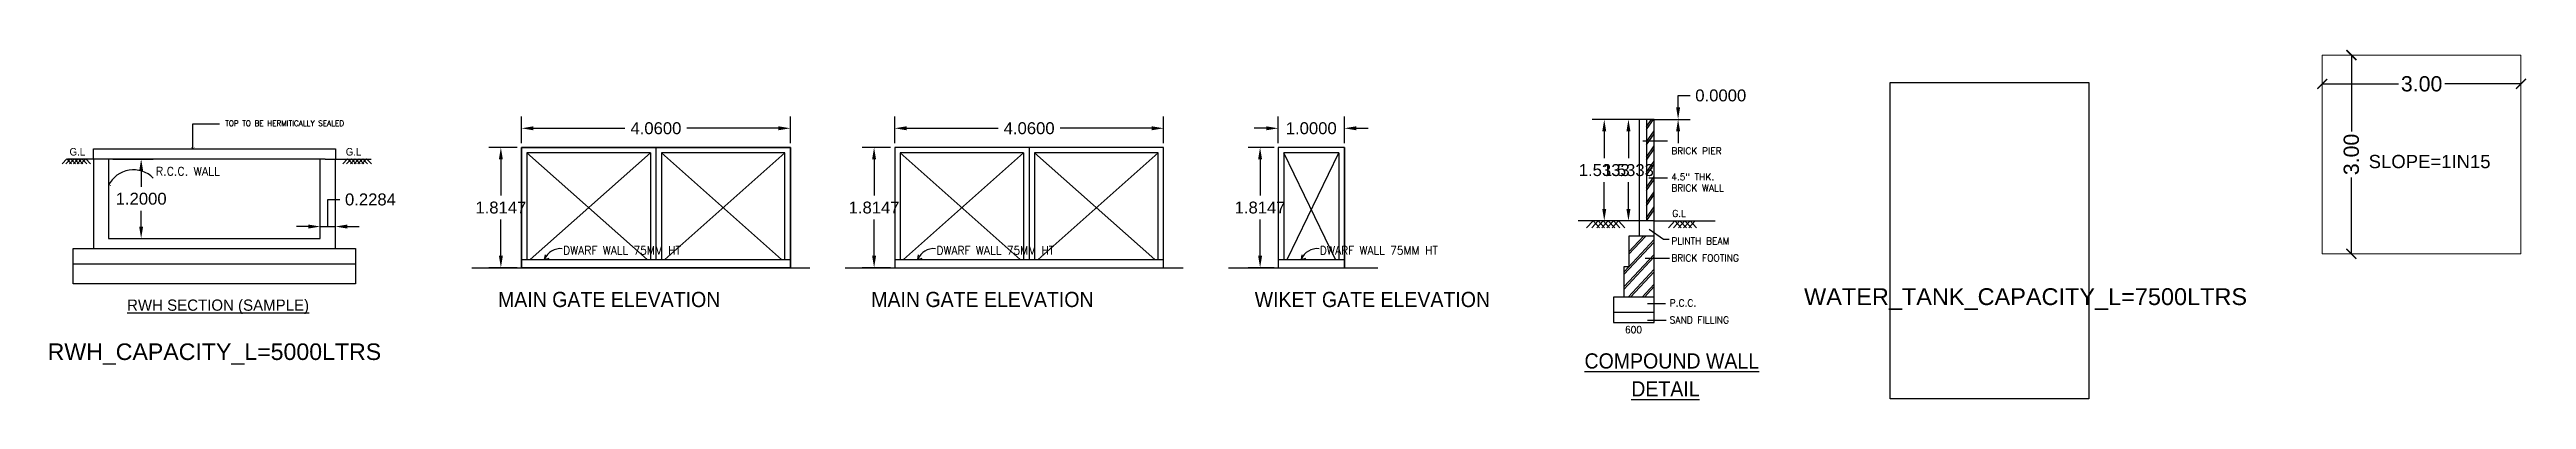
# Model space of a CAD drawing. Header units: metres. Extents: x 1521 to 1862, y -130 to 121.
# Drawn here: x 1560.83 to 1598.23, y -80.89 to -75.61 of the extents above; entities that cross this region are included whole.
import ezdxf

# ---------------------------------------------------------------- set-up
doc = ezdxf.new("R2010")
doc.units = ezdxf.units.M
doc.header["$MEASUREMENT"] = 0
doc.layers.get('DEFPOINTS').update_dxf_attribs({"lineweight": 9})
for name, color, linetype, lineweight in [('BLK_1_DA_RAMP_1', 1, 'Continuous', 0), ('DIM', 8, 'Continuous', 15), ('ED', 30, 'Continuous', 30), ('WATER_TANK_CALCULATION', 150, 'Continuous', 30)]:
    doc.layers.add(name, color=color, linetype=linetype, lineweight=lineweight)
for name, color, linetype in [('COMPOUNDWALL', 58, 'Continuous'), ('FURN', 156, 'Continuous'), ('MAIN_GATE', 57, 'Continuous'), ('PATH_WAY', 4, 'Continuous'), ('RWH', 130, 'Continuous'), ('TE', 7, 'Continuous'), ('WAL', 1, 'Continuous'), ('WALL', 251, 'Continuous'), ('WICKET_GATE', 57, 'Continuous')]:
    doc.layers.add(name, color=color, linetype=linetype)
doc.styles.add('2', font='arial.ttf', dxfattribs={"height": 0.23})
doc.styles.add('ED', font='swiss.ttf')
doc.styles.get("Standard").update_dxf_attribs({"font": 'arial.ttf'})
doc.styles.add('T', font='ROMI____.pfb', dxfattribs={"width": 1.2, "height": 24})
doc.styles.add('T1', font='ROMANS.shx', dxfattribs={"width": 0.96, "height": 4})
doc.styles.add('UATEXT', font='GOTHIC.TTF')
doc.dimstyles.new('100', dxfattribs={"dimtxt": 0.23, "dimasz": 0.15, "dimexe": 3, "dimexo": 0, "dimgap": 0.05, "dimtad": 0, "dimzin": 1, "dimdsep": 46, "dimtxsty": '2', "dimblk1": 'ARCHTICK', "dimblk2": 'ARCHTICK', "dimsah": 1, "dimcen": 0.1, "dimse1": 1, "dimse2": 1, "dimclrd": 251, "dimclre": 256, "dimclrt": 256, "dimadec": 0, "dimazin": 1, "dimtfac": 1, "dimtmove": 2, "dimatfit": 0, "dimfxl": 0, "dimtolj": 2, "dimtzin": 0, "dimarcsym": 0})
doc.dimstyles.get("Standard").update_dxf_attribs({"dimtxt": 0.18, "dimasz": 0.18, "dimexe": 0.18, "dimexo": 0.0625, "dimgap": 0.09, "dimtad": 0, "dimtih": 1, "dimtoh": 1, "dimdec": 4, "dimzin": 0, "dimdsep": 46, "dimtxsty": 'Standard', "dimcen": 0.09, "dimadec": 0, "dimazin": 0, "dimtfac": 1, "dimtdec": 4, "dimtofl": 0, "dimtmove": 0, "dimatfit": 3, "dimfxl": 0, "dimtolj": 1, "dimtzin": 0, "dimarcsym": 0})

msp = doc.modelspace()

# ---------------------------------------------------------------- texts
at = {"layer": 'BLK_1_DA_RAMP_1', "insert": (1596.7684, -77.19975), "char_height": 0.2, "width": 2.4, "attachment_point": 2}
msp.add_mtext('SLOPE=1IN15', dxfattribs=at)
at = {"layer": 'PATH_WAY', "color": 5, "style": 'T', "width": 0.96}
for s, p in [('MAIN GATE ELEVATION', (1567.60459, -79.49608)), ('MAIN GATE ELEVATION', (1573.23973, -79.49608)), ('WIKET GATE ELEVATION', (1579.02943, -79.49608)), ('%%UCOMPOUND WALL%%U', (1584.00897, -80.42384)), ('%%UDETAIL%%U', (1584.71492, -80.8444))]:
    msp.add_text(s, height=0.2295684, dxfattribs=at).set_placement(p)
at = {"layer": 'PATH_WAY', "style": 'UATEXT'}
msp.add_text('%%URWH SECTION (SAMPLE)', height=0.1695954, dxfattribs=at).set_placement((1562.00475, -79.5516))
at = {"layer": 'RWH', "insert": (1563.32331, -80.20606), "char_height": 0.25, "attachment_point": 5}
msp.add_mtext_dynamic_manual_height_columns('RWH_CAPACITY_L=5000LTRS', width=9.3695657, gutter_width=0.9, heights=[0], dxfattribs=at)
at = {"layer": 'TE', "color": 1, "style": 'T', "width": 0.96}
for p in [(1561.1357, -77.20976), (1565.3061, -77.20976)]:
    msp.add_text('G.L', height=0.114205, dxfattribs=at).set_placement(p)
at = {"layer": 'WALL', "color": 2, "style": 'T1', "width": 0.96}
for s, height, p in [('TOP TO BE HERMITICALLY SEALED', 0.0832741, (1563.48614, -76.76432)), ('R.C.C. WALL', 0.1268939, (1562.44018, -77.51013))]:
    msp.add_text(s, height=height, dxfattribs=at).set_placement(p)
at = {"layer": 'WALL', "style": 'T1', "width": 0.96}
for s, height, p in [('BRICK PIER', 0.104778, (1585.31778, -77.19067)), ('4.5" THK.', 0.104778, (1585.31778, -77.58325)), ('BRICK WALL', 0.104778, (1585.31778, -77.75289)), ('G.L', 0.104778, (1585.33337, -78.13607)), ('PLINTH BEAM', 0.1047778, (1585.31778, -78.54965)), ('DWARF WALL 75MM HT', 0.1227692, (1568.58981, -78.70186)), ('DWARF WALL 75MM HT', 0.1227692, (1574.22495, -78.70186)), ('DWARF WALL 75MM HT', 0.1227692, (1580.01465, -78.70186)), ('BRICK FOOTING', 0.1047778, (1585.31778, -78.80992)), ('SAND FILLING', 0.1047778, (1585.29516, -79.74173)), ('P.C.C.', 0.104778, (1585.29516, -79.4878)), ('600', 0.104778, (1584.61961, -79.88812))]:
    msp.add_text(s, height=height, dxfattribs=at).set_placement(p)
at = {"layer": 'WATER_TANK_CALCULATION', "linetype": 'ByBlock', "insert": (1587.32414, -79.21199), "char_height": 0.2537879, "attachment_point": 1, "style": 'ED'}
msp.add_mtext_dynamic_manual_height_columns('WATER_TANK_CAPACITY_L=7500LTRS', width=6.8667001, gutter_width=1.26894, heights=[0], dxfattribs=at)

# ---------------------------------------------------------------- blocks, each defined once
blk = doc.blocks.new('ARROW2')
at = {"layer": 'FURN'}
for points in [[(0, 0, 0, 1.41, 0), (-4, 4, 1.41, 1.41, 0)], [(0, 0, 0, 1.41, 0), (4, 4, 1.41, 1.41, 0)]]:
    blk.add_lwpolyline(points, format="xyseb", dxfattribs=at)
blk = doc.blocks.new('*D24')
at = {"layer": 'DEFPOINTS', "color": 0}
for p in [(1564.921, -78.462), (1565.15, -78.281), (1565.15, -78.462)]:
    blk.add_point(p, dxfattribs=at)
at = {"layer": 'ED', "color": 0, "lineweight": -2}
for p, q in [((1564.921, -78.4), (1564.921, -78.101)), ((1565.036, -78.281), (1565.036, -77.873)), ((1565.036, -77.873), (1565.216, -77.873)), ((1565.15, -78.4), (1565.15, -78.101)), ((1564.741, -78.281), (1564.561, -78.281)), ((1564.921, -78.281), (1565.15, -78.281)), ((1565.33, -78.281), (1565.51, -78.281))]:
    blk.add_line(p, q, dxfattribs=at)
at = {"layer": 'ED', "color": 0}
for points in [[(1564.741, -78.251), (1564.741, -78.311), (1564.921, -78.281)], [(1565.33, -78.251), (1565.33, -78.311), (1565.15, -78.281)]]:
    blk.add_solid(points, dxfattribs=at)
at = {"layer": 'ED', "color": 0, "insert": (1565.679, -77.873), "char_height": 0.18, "attachment_point": 5}
blk.add_mtext('\\A1;0.2284', dxfattribs=at)
blk = doc.blocks.new('*D25')
at = {"layer": 'DEFPOINTS', "color": 0}
for p in [(1561.725, -77.262), (1562.217, -77.262), (1561.725, -78.462)]:
    blk.add_point(p, dxfattribs=at)
at = {"layer": 'RWH', "color": 0, "lineweight": -2}
for p, q in [((1561.788, -77.262), (1562.397, -77.262)), ((1562.217, -77.442), (1562.217, -77.68)), ((1562.217, -78.282), (1562.217, -78.044)), ((1561.788, -78.462), (1562.397, -78.462))]:
    blk.add_line(p, q, dxfattribs=at)
at = {"layer": 'RWH', "color": 0}
for points in [[(1562.187, -77.442), (1562.247, -77.442), (1562.217, -77.262)], [(1562.187, -78.282), (1562.247, -78.282), (1562.217, -78.462)]]:
    blk.add_solid(points, dxfattribs=at)
at = {"layer": 'RWH', "color": 0, "insert": (1562.217, -77.862), "char_height": 0.18, "attachment_point": 5}
blk.add_mtext('\\A1;1.2000', dxfattribs=at)
blk = doc.blocks.new('*D26')
at = {"layer": 'COMPOUNDWALL', "color": 0, "lineweight": -2}
for p, q in [((1584.885, -76.663), (1584.492, -76.663)), ((1584.672, -76.843), (1584.672, -77.248)), ((1584.672, -78.017), (1584.672, -77.612)), ((1584.885, -78.197), (1584.492, -78.197))]:
    blk.add_line(p, q, dxfattribs=at)
at = {"layer": 'COMPOUNDWALL', "color": 0}
for points in [[(1584.642, -76.843), (1584.702, -76.843), (1584.672, -76.663)], [(1584.642, -78.017), (1584.702, -78.017), (1584.672, -78.197)]]:
    blk.add_solid(points, dxfattribs=at)
at = {"layer": 'DEFPOINTS', "color": 0}
for p in [(1584.672, -76.663), (1584.947, -76.663), (1584.947, -78.197)]:
    blk.add_point(p, dxfattribs=at)
at = {"layer": 'COMPOUNDWALL', "color": 0, "insert": (1584.672, -77.43), "char_height": 0.18, "attachment_point": 5}
blk.add_mtext('\\A1;1.5333', dxfattribs=at)
blk = doc.blocks.new('*D27')
at = {"layer": 'COMPOUNDWALL', "color": 0, "lineweight": -2}
for p, q in [((1584.885, -76.663), (1584.127, -76.663)), ((1584.307, -76.843), (1584.307, -77.248)), ((1584.307, -78.017), (1584.307, -77.612)), ((1584.885, -78.197), (1584.127, -78.197))]:
    blk.add_line(p, q, dxfattribs=at)
at = {"layer": 'COMPOUNDWALL', "color": 0}
for points in [[(1584.277, -76.843), (1584.337, -76.843), (1584.307, -76.663)], [(1584.277, -78.017), (1584.337, -78.017), (1584.307, -78.197)]]:
    blk.add_solid(points, dxfattribs=at)
at = {"layer": 'DEFPOINTS', "color": 0}
for p in [(1584.947, -76.663), (1584.307, -78.197), (1584.947, -78.197)]:
    blk.add_point(p, dxfattribs=at)
at = {"layer": 'COMPOUNDWALL', "color": 0, "insert": (1584.307, -77.43), "char_height": 0.18, "attachment_point": 5}
blk.add_mtext('\\A1;1.5333', dxfattribs=at)
blk = doc.blocks.new('*D28')
at = {"layer": 'COMPOUNDWALL', "color": 0, "lineweight": -2}
for p, q in [((1585.01, -76.663), (1585.602, -76.663)), ((1585.01, -76.663), (1585.602, -76.663)), ((1585.422, -76.483), (1585.422, -76.303)), ((1585.422, -76.303), (1585.602, -76.303)), ((1585.422, -76.843), (1585.422, -77.023))]:
    blk.add_line(p, q, dxfattribs=at)
at = {"layer": 'COMPOUNDWALL', "color": 0}
for points in [[(1585.392, -76.483), (1585.452, -76.483), (1585.422, -76.663)], [(1585.392, -76.843), (1585.452, -76.843), (1585.422, -76.663)]]:
    blk.add_solid(points, dxfattribs=at)
at = {"layer": 'DEFPOINTS', "color": 0}
for p in [(1584.947, -76.663), (1584.947, -76.663), (1585.422, -76.663)]:
    blk.add_point(p, dxfattribs=at)
at = {"layer": 'COMPOUNDWALL', "color": 0, "insert": (1586.066, -76.303), "char_height": 0.18, "attachment_point": 5}
blk.add_mtext('\\A1;0.0000', dxfattribs=at)
blk = doc.blocks.new('*D29')
at = {"layer": 'DEFPOINTS', "color": 0}
for p in [(1567.648, -77.087), (1567.959, -77.087), (1567.959, -78.902)]:
    blk.add_point(p, dxfattribs=at)
at = {"layer": 'MAIN_GATE', "color": 0, "lineweight": -2}
for p, q in [((1567.896, -77.087), (1567.468, -77.087)), ((1567.648, -77.267), (1567.648, -77.813)), ((1567.648, -78.722), (1567.648, -78.177)), ((1567.896, -78.902), (1567.468, -78.902))]:
    blk.add_line(p, q, dxfattribs=at)
at = {"layer": 'MAIN_GATE', "color": 0}
for points in [[(1567.618, -77.267), (1567.678, -77.267), (1567.648, -77.087)], [(1567.618, -78.722), (1567.678, -78.722), (1567.648, -78.902)]]:
    blk.add_solid(points, dxfattribs=at)
at = {"layer": 'MAIN_GATE', "color": 0, "insert": (1567.648, -77.995), "char_height": 0.18, "attachment_point": 5}
blk.add_mtext('\\A1;1.8147', dxfattribs=at)
blk = doc.blocks.new('*D30')
at = {"layer": 'DEFPOINTS', "color": 0}
for p in [(1572.019, -76.798), (1567.959, -77.087), (1572.019, -77.087)]:
    blk.add_point(p, dxfattribs=at)
at = {"layer": 'MAIN_GATE', "color": 0, "lineweight": -2}
for p, q in [((1567.959, -77.025), (1567.959, -76.618)), ((1572.019, -77.025), (1572.019, -76.618)), ((1568.139, -76.798), (1569.522, -76.798)), ((1571.839, -76.798), (1570.456, -76.798))]:
    blk.add_line(p, q, dxfattribs=at)
at = {"layer": 'MAIN_GATE', "color": 0}
for points in [[(1568.139, -76.768), (1568.139, -76.828), (1567.959, -76.798)], [(1571.839, -76.768), (1571.839, -76.828), (1572.019, -76.798)]]:
    blk.add_solid(points, dxfattribs=at)
at = {"layer": 'MAIN_GATE', "color": 0, "insert": (1569.989, -76.798), "char_height": 0.18, "attachment_point": 5}
blk.add_mtext('\\A1;4.0600', dxfattribs=at)
blk = doc.blocks.new('*D31')
at = {"layer": 'DEFPOINTS', "color": 0}
for p in [(1573.283, -77.087), (1573.594, -77.087), (1573.594, -78.902)]:
    blk.add_point(p, dxfattribs=at)
at = {"layer": 'MAIN_GATE', "color": 0, "lineweight": -2}
for p, q in [((1573.531, -77.087), (1573.103, -77.087)), ((1573.283, -77.267), (1573.283, -77.813)), ((1573.283, -78.722), (1573.283, -78.177)), ((1573.531, -78.902), (1573.103, -78.902))]:
    blk.add_line(p, q, dxfattribs=at)
at = {"layer": 'MAIN_GATE', "color": 0}
for points in [[(1573.253, -77.267), (1573.313, -77.267), (1573.283, -77.087)], [(1573.253, -78.722), (1573.313, -78.722), (1573.283, -78.902)]]:
    blk.add_solid(points, dxfattribs=at)
at = {"layer": 'MAIN_GATE', "color": 0, "insert": (1573.283, -77.995), "char_height": 0.18, "attachment_point": 5}
blk.add_mtext('\\A1;1.8147', dxfattribs=at)
blk = doc.blocks.new('*D32')
at = {"layer": 'DEFPOINTS', "color": 0}
for p in [(1577.654, -76.798), (1573.594, -77.087), (1577.654, -77.087)]:
    blk.add_point(p, dxfattribs=at)
at = {"layer": 'MAIN_GATE', "color": 0, "lineweight": -2}
for p, q in [((1573.594, -77.025), (1573.594, -76.618)), ((1577.654, -77.025), (1577.654, -76.618)), ((1573.774, -76.798), (1575.157, -76.798)), ((1577.474, -76.798), (1576.091, -76.798))]:
    blk.add_line(p, q, dxfattribs=at)
at = {"layer": 'MAIN_GATE', "color": 0}
for points in [[(1573.774, -76.768), (1573.774, -76.828), (1573.594, -76.798)], [(1577.474, -76.768), (1577.474, -76.828), (1577.654, -76.798)]]:
    blk.add_solid(points, dxfattribs=at)
at = {"layer": 'MAIN_GATE', "color": 0, "insert": (1575.624, -76.798), "char_height": 0.18, "attachment_point": 5}
blk.add_mtext('\\A1;4.0600', dxfattribs=at)
blk = doc.blocks.new('*D33')
at = {"layer": 'DEFPOINTS', "color": 0}
for p in [(1579.111, -77.087), (1579.383, -77.087), (1579.383, -78.902)]:
    blk.add_point(p, dxfattribs=at)
at = {"layer": 'WICKET_GATE', "color": 0, "lineweight": -2}
for p, q in [((1579.321, -77.087), (1578.931, -77.087)), ((1579.111, -77.267), (1579.111, -77.813)), ((1579.111, -78.722), (1579.111, -78.177)), ((1579.321, -78.902), (1578.931, -78.902))]:
    blk.add_line(p, q, dxfattribs=at)
at = {"layer": 'WICKET_GATE', "color": 0}
for points in [[(1579.081, -77.267), (1579.141, -77.267), (1579.111, -77.087)], [(1579.081, -78.722), (1579.141, -78.722), (1579.111, -78.902)]]:
    blk.add_solid(points, dxfattribs=at)
at = {"layer": 'WICKET_GATE', "color": 0, "insert": (1579.111, -77.995), "char_height": 0.18, "attachment_point": 5}
blk.add_mtext('\\A1;1.8147', dxfattribs=at)
blk = doc.blocks.new('*D34')
at = {"layer": 'DEFPOINTS', "color": 0}
for p in [(1580.383, -76.798), (1579.383, -77.087), (1580.383, -77.087)]:
    blk.add_point(p, dxfattribs=at)
at = {"layer": 'WICKET_GATE', "color": 0, "lineweight": -2}
for p, q in [((1579.383, -77.025), (1579.383, -76.618)), ((1580.383, -77.025), (1580.383, -76.618)), ((1579.203, -76.798), (1579.023, -76.798)), ((1580.563, -76.798), (1580.743, -76.798))]:
    blk.add_line(p, q, dxfattribs=at)
at = {"layer": 'WICKET_GATE', "color": 0}
for points in [[(1579.203, -76.768), (1579.203, -76.828), (1579.383, -76.798)], [(1580.563, -76.768), (1580.563, -76.828), (1580.383, -76.798)]]:
    blk.add_solid(points, dxfattribs=at)
at = {"layer": 'WICKET_GATE', "color": 0, "insert": (1579.883, -76.798), "char_height": 0.18, "attachment_point": 5}
blk.add_mtext('\\A1;1.0000', dxfattribs=at)
blk = doc.blocks.new('_ARCHTICK')
at = {"color": 0, "linetype": 'ByBlock', "const_width": 0.15}
blk.add_lwpolyline([(-0.5, -0.5), (0.5, 0.5)], dxfattribs=at)
blk = doc.blocks.new('*D35')
at = {"layer": 'BLK_1_DA_RAMP_1', "color": 251, "lineweight": -2}
for p, q in [((1595.587, -75.693), (1595.587, -76.844)), ((1595.587, -78.693), (1595.587, -77.541))]:
    blk.add_line(p, q, dxfattribs=at)
at = {"layer": 'DEFPOINTS', "color": 0}
for p in [(1595.148, -75.693), (1595.148, -78.693), (1595.587, -78.693)]:
    blk.add_point(p, dxfattribs=at)
at = {"layer": 'BLK_1_DA_RAMP_1', "color": 251, "lineweight": -2, "xscale": 0.15, "yscale": 0.15, "zscale": 0.15}
for p, rotation in [((1595.587, -75.693), 90), ((1595.587, -78.693), 270)]:
    blk.add_blockref('_ARCHTICK', p, dxfattribs=dict(at, rotation=rotation))
at = {"layer": 'BLK_1_DA_RAMP_1', "insert": (1595.587, -77.193), "char_height": 0.23, "attachment_point": 5, "rotation": 90, "style": '2'}
blk.add_mtext('\\A2;3.00', dxfattribs=at)
blk = doc.blocks.new('*D36')
at = {"layer": 'BLK_1_DA_RAMP_1', "color": 251, "lineweight": -2}
for p, q in [((1595.148, -76.128), (1596.299, -76.128)), ((1598.148, -76.128), (1596.996, -76.128))]:
    blk.add_line(p, q, dxfattribs=at)
at = {"layer": 'DEFPOINTS', "color": 0}
for p in [(1595.148, -75.693), (1598.148, -75.693), (1595.148, -76.128)]:
    blk.add_point(p, dxfattribs=at)
at = {"layer": 'BLK_1_DA_RAMP_1', "color": 251, "lineweight": -2, "xscale": 0.15, "yscale": 0.15, "zscale": 0.15, "rotation": 180}
blk.add_blockref('_ARCHTICK', (1595.148, -76.128), dxfattribs=at)
at = {"layer": 'BLK_1_DA_RAMP_1', "color": 251, "lineweight": -2, "xscale": 0.15, "yscale": 0.15, "zscale": 0.15}
blk.add_blockref('_ARCHTICK', (1598.148, -76.128), dxfattribs=at)
at = {"layer": 'BLK_1_DA_RAMP_1', "insert": (1596.648, -76.128), "char_height": 0.23, "attachment_point": 5, "style": '2'}
blk.add_mtext('\\A2;3.00', dxfattribs=at)

# ---------------------------------------------------------------- dimensions: what is measured, and where the dimension line sits
at = {"layer": 'BLK_1_DA_RAMP_1'}
dim = msp.add_linear_dim(base=(1595.14774, -76.1275), p1=(1598.14774, -75.69272), p2=(1595.14774, -75.69272), dimstyle='100', dxfattribs=at)
dim.commit()
dim.dimension.update_dxf_attribs({"geometry": '*D36', "text_midpoint": (1596.64774, -76.1275)})
dim = msp.add_linear_dim(base=(1595.58659, -78.69272), p1=(1595.14774, -75.69272), p2=(1595.14774, -78.69272), angle=270, dimstyle='100', dxfattribs=at)
dim.commit()
dim.dimension.update_dxf_attribs({"geometry": '*D35', "text_midpoint": (1595.58659, -77.19272)})
at = {"layer": 'COMPOUNDWALL', "color": 3}
dim = msp.add_linear_dim(base=(1585.4224978251, -76.6632522108), p1=(1584.9472244414, -76.6632522108), p2=(1584.9472244414, -76.6632522108), angle=90, dimstyle='Standard', override={"dimscale": 1}, dxfattribs=at)
dim.commit()
dim.dimension.update_dxf_attribs({"geometry": '*D28', "text_midpoint": (1586.0658197897, -76.3032522108)})
at = {"layer": 'COMPOUNDWALL', "color": 2}
dim = msp.add_linear_dim(base=(1584.30733, -78.19659), p1=(1584.94722, -76.66325), p2=(1584.94722, -78.19659), angle=90, dimstyle='Standard', override={"dimscale": 1}, dxfattribs=at)
dim.commit()
dim.dimension.update_dxf_attribs({"geometry": '*D27', "text_midpoint": (1584.30733, -77.42992)})
at = {"layer": 'COMPOUNDWALL', "color": 1}
dim = msp.add_linear_dim(base=(1584.67171, -76.66325), p1=(1584.94722, -78.19659), p2=(1584.94722, -76.66325), angle=90, dimstyle='Standard', override={"dimscale": 1}, dxfattribs=at)
dim.commit()
dim.dimension.update_dxf_attribs({"geometry": '*D26', "text_midpoint": (1584.67171, -77.42992)})
at = {"layer": 'ED'}
dim = msp.add_linear_dim(base=(1565.14985, -78.28149), p1=(1564.92144, -78.46201), p2=(1565.14985, -78.46201), dimstyle='Standard', override={"dimscale": 1, "dimtxt": 0.18, "dimtmove": 1, "dimfxl": 5}, dxfattribs=at)
dim.commit()
dim.dimension.update_dxf_attribs({"geometry": '*D24', "text_midpoint": (1565.30564, -77.87269)})
at = {"layer": 'MAIN_GATE', "color": 2}
for base, p1, p2, picture, middle in [((1572.01866, -76.79781), (1567.95866, -77.08733), (1572.01866, -77.08733), '*D30', (1569.98866, -76.79781)), ((1577.6538, -76.79781), (1573.5938, -77.08733), (1577.6538, -77.08733), '*D32', (1575.6238, -76.79781))]:
    dim = msp.add_linear_dim(base=base, p1=p1, p2=p2, dimstyle='Standard', override={"dimscale": 1}, dxfattribs=at)
    dim.commit()
    dim.dimension.update_dxf_attribs({"geometry": picture, "text_midpoint": middle})
at = {"layer": 'MAIN_GATE', "color": 1}
for base, p1, p2, picture, middle in [((1567.64756, -77.08733), (1567.95866, -78.90205), (1567.95866, -77.08733), '*D29', (1567.64756, -77.99469)), ((1573.2827, -77.08733), (1573.5938, -78.90205), (1573.5938, -77.08733), '*D31', (1573.2827, -77.99469))]:
    dim = msp.add_linear_dim(base=base, p1=p1, p2=p2, angle=90, dimstyle='Standard', override={"dimscale": 1}, dxfattribs=at)
    dim.commit()
    dim.dimension.update_dxf_attribs({"geometry": picture, "text_midpoint": middle})
at = {"layer": 'RWH'}
dim = msp.add_linear_dim(base=(1562.2175, -77.26201), p1=(1561.72517, -78.46201), p2=(1561.72517, -77.26201), angle=90, dimstyle='Standard', override={"dimscale": 1}, dxfattribs=at)
dim.commit()
dim.dimension.update_dxf_attribs({"geometry": '*D25', "text_midpoint": (1562.2175, -77.86201)})
at = {"layer": 'WICKET_GATE', "color": 2}
dim = msp.add_linear_dim(base=(1580.3835, -76.79781), p1=(1579.3835, -77.08733), p2=(1580.3835, -77.08733), dimstyle='Standard', override={"dimscale": 1}, dxfattribs=at)
dim.commit()
dim.dimension.update_dxf_attribs({"geometry": '*D34', "text_midpoint": (1579.8835, -76.79781)})
at = {"layer": 'WICKET_GATE', "color": 1}
dim = msp.add_linear_dim(base=(1579.11123, -77.08733), p1=(1579.3835, -78.90205), p2=(1579.3835, -77.08733), angle=90, dimstyle='Standard', override={"dimscale": 1}, dxfattribs=at)
dim.commit()
dim.dimension.update_dxf_attribs({"geometry": '*D33', "text_midpoint": (1579.11123, -77.99469)})

# ---------------------------------------------------------------- linework, layer by layer
at = {"layer": 'BLK_1_DA_RAMP_1'}
msp.add_lwpolyline([(1595.14774, -78.69272), (1595.14774, -75.69272), (1598.14774, -75.69272), (1598.14774, -78.69272)], close=True, dxfattribs=at)
at = {"layer": 'DEFPOINTS', "color": 0, "linetype": 'ByBlock'}
for p in [(1562.0866, -77.26201), (1562.0866, -78.46201)]:
    msp.add_point(p, dxfattribs=at)
at = {"layer": 'FURN'}
for p, q in [((1562.99782, -76.73306), (1563.40014, -76.73306)), ((1562.99782, -77.11191), (1562.99782, -76.73306))]:
    msp.add_line(p, q, dxfattribs=at)
msp.add_arc((1562.10151, -77.84536), 0.42035, 44.836453, 153.695818, dxfattribs=at)
at = {"layer": 'MAIN_GATE'}
for points in [[(1567.95866, -77.08733), (1572.01866, -77.08733), (1572.01866, -78.90205), (1567.95866, -78.90205)], [(1573.5938, -78.90205), (1577.6538, -78.90205), (1577.6538, -77.08733), (1573.5938, -77.08733)]]:
    msp.add_lwpolyline(points, close=True, dxfattribs=at)
at = {"layer": 'WAL', "color": 12}
for p, q in [((1561.02214, -77.33673), (1561.09452, -77.26059)), ((1561.07925, -77.33673), (1561.15162, -77.26059)), ((1561.16689, -77.33673), (1561.09452, -77.26059)), ((1561.13635, -77.33673), (1561.20872, -77.26059)), ((1561.22399, -77.33673), (1561.15162, -77.26059)), ((1561.19345, -77.33673), (1561.26582, -77.26059)), ((1561.28109, -77.33673), (1561.20872, -77.26059)), ((1561.25055, -77.33673), (1561.32292, -77.26059)), ((1561.30765, -77.33673), (1561.38003, -77.26059)), ((1561.3953, -77.33673), (1561.32292, -77.26059)), ((1565.26242, -77.33673), (1565.33479, -77.26059)), ((1565.31952, -77.33673), (1565.3919, -77.26059)), ((1565.40717, -77.33673), (1565.33479, -77.26059)), ((1565.37663, -77.33673), (1565.449, -77.26059)), ((1565.46427, -77.33673), (1565.3919, -77.26059)), ((1565.43373, -77.33673), (1565.5061, -77.26059)), ((1565.52137, -77.33673), (1565.449, -77.26059)), ((1565.49083, -77.33673), (1565.5632, -77.26059)), ((1565.57847, -77.33673), (1565.5061, -77.26059)), ((1565.54793, -77.33673), (1565.62031, -77.26059)), ((1565.63558, -77.33673), (1565.5632, -77.26059)), ((1565.69268, -77.33673), (1565.62031, -77.26059))]:
    msp.add_line(p, q, dxfattribs=at)
at = {"layer": 'WAL', "color": 7}
for p, q in [((1561.64904, -77.26201), (1561.11169, -77.26201)), ((1564.99758, -77.26201), (1565.6902, -77.26201))]:
    msp.add_line(p, q, dxfattribs=at)
at = {"layer": 'WAL', "color": 1}
for p, q in [((1561.33819, -77.33673), (1561.26582, -77.26059)), ((1561.4524, -77.33673), (1561.38003, -77.26059))]:
    msp.add_line(p, q, dxfattribs=at)
at = {"layer": 'WALL'}
for p, q in [((1584.83222, -76.66325), (1584.83222, -78.19659)), ((1584.94722, -76.66325), (1584.83222, -76.66325)), ((1584.94722, -76.66325), (1584.94722, -78.19659)), ((1584.94722, -76.81659), (1585.05287, -76.66325)), ((1585.06222, -76.66325), (1584.94722, -76.66325)), ((1584.94722, -76.77154), (1585.02184, -76.66325)), ((1585.06222, -78.19659), (1585.06222, -76.66325)), ((1584.89202, -76.98498), (1585.26248, -76.98498)), ((1584.94722, -77.00154), (1585.06222, -76.83464)), ((1584.94722, -77.04659), (1585.06222, -76.87968)), ((1561.49676, -77.26201), (1561.49676, -77.10973)), ((1561.49676, -77.10973), (1564.92144, -77.10973)), ((1561.49676, -77.26201), (1561.49676, -78.46201)), ((1564.99758, -77.26201), (1561.64904, -77.26201)), ((1561.72517, -77.26201), (1561.72517, -78.46201)), ((1564.92144, -77.10973), (1565.14985, -77.10973)), ((1564.92144, -78.46201), (1564.92144, -77.26201)), ((1565.14985, -77.10973), (1565.14985, -77.26201)), ((1565.14985, -78.61428), (1565.14985, -77.26201)), ((1584.94722, -77.23154), (1585.06222, -77.06464)), ((1584.94722, -77.27659), (1585.06222, -77.10968)), ((1584.94722, -77.46154), (1585.06222, -77.29464)), ((1584.94722, -77.50659), (1585.06222, -77.33968)), ((1584.94722, -77.69154), (1585.06222, -77.52464)), ((1584.94722, -77.73659), (1585.06222, -77.56968)), ((1584.94722, -77.92154), (1585.06222, -77.75464)), ((1584.98022, -77.54324), (1585.26248, -77.54324)), ((1584.94722, -77.96659), (1585.06222, -77.79968)), ((1584.94722, -78.15154), (1585.06222, -77.98464)), ((1584.94722, -78.19659), (1585.06222, -78.02968)), ((1561.49676, -78.46201), (1561.49676, -78.61428)), ((1561.72517, -78.46201), (1564.92144, -78.46201)), ((1584.83222, -78.19659), (1583.91222, -78.19659)), ((1584.0411, -78.29881), (1584.13827, -78.19659)), ((1584.11777, -78.29881), (1584.21494, -78.19659)), ((1584.23544, -78.29881), (1584.13827, -78.19659)), ((1584.19443, -78.29881), (1584.2916, -78.19659)), ((1584.31211, -78.29881), (1584.21494, -78.19659)), ((1584.2711, -78.29881), (1584.36827, -78.19659)), ((1584.38877, -78.29881), (1584.2916, -78.19659)), ((1584.34777, -78.29881), (1584.44494, -78.19659)), ((1584.46544, -78.29881), (1584.36827, -78.19659)), ((1584.42443, -78.29881), (1584.5216, -78.19659)), ((1584.54211, -78.29881), (1584.44494, -78.19659)), ((1584.61877, -78.29881), (1584.5216, -78.19659)), ((1584.60222, -78.96863), (1585.06222, -78.47775)), ((1584.60222, -79.006), (1585.06222, -78.51512)), ((1585.06222, -78.42659), (1584.67889, -78.42659)), ((1584.67889, -78.42659), (1584.67889, -78.88659)), ((1584.67889, -78.69995), (1584.93505, -78.42659)), ((1584.67889, -78.66257), (1584.90003, -78.42659)), ((1585.06222, -78.19659), (1584.83222, -78.19659)), ((1584.83222, -78.19659), (1584.83222, -78.42659)), ((1584.98455, -78.32124), (1585.2032, -78.47193)), ((1585.06222, -78.42659), (1585.06222, -78.19659)), ((1585.06222, -78.19659), (1585.98222, -78.19659)), ((1585.06222, -78.88659), (1585.06222, -78.42659)), ((1585.2032, -78.47193), (1585.28613, -78.47193)), ((1585.27568, -78.29881), (1585.37285, -78.19659)), ((1585.35234, -78.29881), (1585.44951, -78.19659)), ((1585.47001, -78.29881), (1585.37285, -78.19659)), ((1585.42901, -78.29881), (1585.52618, -78.19659)), ((1585.54668, -78.29881), (1585.44951, -78.19659)), ((1585.50568, -78.29881), (1585.60285, -78.19659)), ((1585.62335, -78.29881), (1585.52618, -78.19659)), ((1585.58234, -78.29881), (1585.67951, -78.19659)), ((1585.70001, -78.29881), (1585.60285, -78.19659)), ((1561.19222, -79.14723), (1561.19222, -78.61428)), ((1561.19222, -78.61428), (1561.49676, -78.61428)), ((1561.19222, -78.84269), (1565.45439, -78.84269)), ((1561.49676, -78.61428), (1565.14985, -78.61428)), ((1565.14985, -78.61428), (1565.45439, -78.61428)), ((1565.45439, -78.61428), (1565.45439, -79.14723)), ((1568.30913, -78.77705), (1568.32078, -78.70957)), ((1568.30913, -78.77705), (1568.37556, -78.76044)), ((1573.94427, -78.77705), (1573.95592, -78.70957)), ((1573.94427, -78.77705), (1574.0107, -78.76044)), ((1579.73397, -78.77705), (1579.74562, -78.70957)), ((1579.73397, -78.77705), (1579.8004, -78.76044)), ((1584.60222, -79.19287), (1585.06222, -78.70199)), ((1584.60222, -79.23025), (1585.06222, -78.73936)), ((1584.67889, -78.88659), (1584.60222, -78.88659)), ((1584.60222, -78.88659), (1584.60222, -79.34659)), ((1584.92423, -78.75825), (1585.29367, -78.75825)), ((1585.06222, -79.34659), (1585.06222, -78.88659)), ((1565.45439, -79.14723), (1561.19222, -79.14723)), ((1584.66832, -79.34659), (1585.06222, -78.92623)), ((1584.70334, -79.34659), (1585.06222, -78.96361)), ((1584.87845, -79.34659), (1585.06222, -79.15048)), ((1584.91348, -79.34659), (1585.06222, -79.18785)), ((1585.06222, -79.34659), (1584.44889, -79.34659)), ((1584.44889, -79.34659), (1584.44889, -79.72992)), ((1585.06222, -79.57659), (1584.44889, -79.57659)), ((1584.96193, -79.4439), (1585.23336, -79.4439)), ((1585.06222, -79.72992), (1585.06222, -79.34659)), ((1584.44889, -79.72992), (1585.06222, -79.72992)), ((1584.96193, -79.69254), (1585.2409, -79.69254))]:
    msp.add_line(p, q, dxfattribs=at)
at = {"layer": 'WALL', "color": 1}
for p, q in [((1572.01866, -77.08733), (1567.95866, -77.08733)), ((1567.95866, -77.08733), (1567.95866, -78.90205)), ((1568.04199, -77.17066), (1568.04199, -78.77705)), ((1569.85473, -78.77705), (1568.04199, -77.17066)), ((1569.90533, -77.17066), (1568.04199, -77.17066)), ((1568.09259, -78.77705), (1569.90533, -77.17066)), ((1569.90533, -77.17066), (1569.90533, -78.77705)), ((1569.98866, -77.08733), (1569.98866, -78.77705)), ((1571.93533, -77.17066), (1570.07199, -77.17066)), ((1571.88473, -78.77705), (1570.07199, -77.17066)), ((1570.07199, -77.17066), (1570.07199, -78.77705)), ((1570.12259, -78.77705), (1571.93533, -77.17066)), ((1571.93533, -78.77705), (1571.93533, -77.17066)), ((1572.01866, -78.90205), (1572.01866, -77.08733)), ((1577.6538, -77.08733), (1573.5938, -77.08733)), ((1573.5938, -77.08733), (1573.5938, -78.90205)), ((1573.67713, -77.17066), (1573.67713, -78.77705)), ((1575.48987, -78.77705), (1573.67713, -77.17066)), ((1575.54047, -77.17066), (1573.67713, -77.17066)), ((1573.72773, -78.77705), (1575.54047, -77.17066)), ((1575.54047, -77.17066), (1575.54047, -78.77705)), ((1575.6238, -77.08733), (1575.6238, -78.77705)), ((1577.57047, -77.17066), (1575.70713, -77.17066)), ((1577.51987, -78.77705), (1575.70713, -77.17066)), ((1575.70713, -77.17066), (1575.70713, -78.77705)), ((1575.75773, -78.77705), (1577.57047, -77.17066)), ((1577.57047, -78.77705), (1577.57047, -77.17066)), ((1577.6538, -78.90205), (1577.6538, -77.08733)), ((1580.3835, -77.08733), (1579.3835, -77.08733)), ((1579.3835, -77.08733), (1579.3835, -78.90205)), ((1579.46683, -77.17066), (1579.46683, -78.77705)), ((1580.24957, -78.77705), (1579.46683, -77.17066)), ((1580.30017, -77.17066), (1579.46683, -77.17066)), ((1579.51743, -78.77705), (1580.30017, -77.17066)), ((1580.30017, -77.17066), (1580.30017, -78.77705)), ((1580.3835, -77.08733), (1580.3835, -78.90205)), ((1567.20866, -78.90205), (1572.31419, -78.90205)), ((1567.95866, -78.77705), (1572.01866, -78.77705)), ((1572.8438, -78.90205), (1577.94933, -78.90205)), ((1573.5938, -78.77705), (1577.6538, -78.77705)), ((1578.6335, -78.90205), (1580.8902, -78.90205)), ((1579.3835, -78.77705), (1580.3835, -78.77705))]:
    msp.add_line(p, q, dxfattribs=at)
at = {"layer": 'WALL'}
for centre in [(1568.5463, -78.86803), (1574.18144, -78.86803), (1579.97114, -78.86803)]:
    msp.add_arc(centre, 0.25402, 83.35485, 159.011928, dxfattribs=at)
at = {"layer": 'WATER_TANK_CALCULATION', "linetype": 'ByBlock'}
msp.add_lwpolyline([(1588.6248, -76.10821), (1591.6248, -76.10821), (1591.6248, -80.88237), (1588.6248, -80.88237)], close=True, dxfattribs=at)
at = {"layer": 'WICKET_GATE'}
msp.add_lwpolyline([(1579.3835, -78.90205), (1580.3835, -78.90205), (1580.3835, -77.08733), (1579.3835, -77.08733)], close=True, dxfattribs=at)

# ---------------------------------------------------------------- block references
at = {"layer": 'DIM', "xscale": -0.006344696969696999, "yscale": 0.006344696969696999, "zscale": 0.0063446969696914}
msp.add_blockref('ARROW2', (1562.99782, -77.11191), dxfattribs=at)
at = {"layer": 'DIM', "xscale": -0.006344696969825, "yscale": 0.006344696969696999, "zscale": 0.0063446969696914, "rotation": 316.4060953670703}
msp.add_blockref('ARROW2', (1561.72469, -77.65908), dxfattribs=at)

msp.set_redraw_order([(e.dxf.handle, doc.entitydb.next_handle()) for e in msp.query("TEXT MTEXT ATTDEF DIMENSION ARC_DIMENSION")])  # texts and dimensions are drawn at this point

doc.saveas('drawing.dxf')
